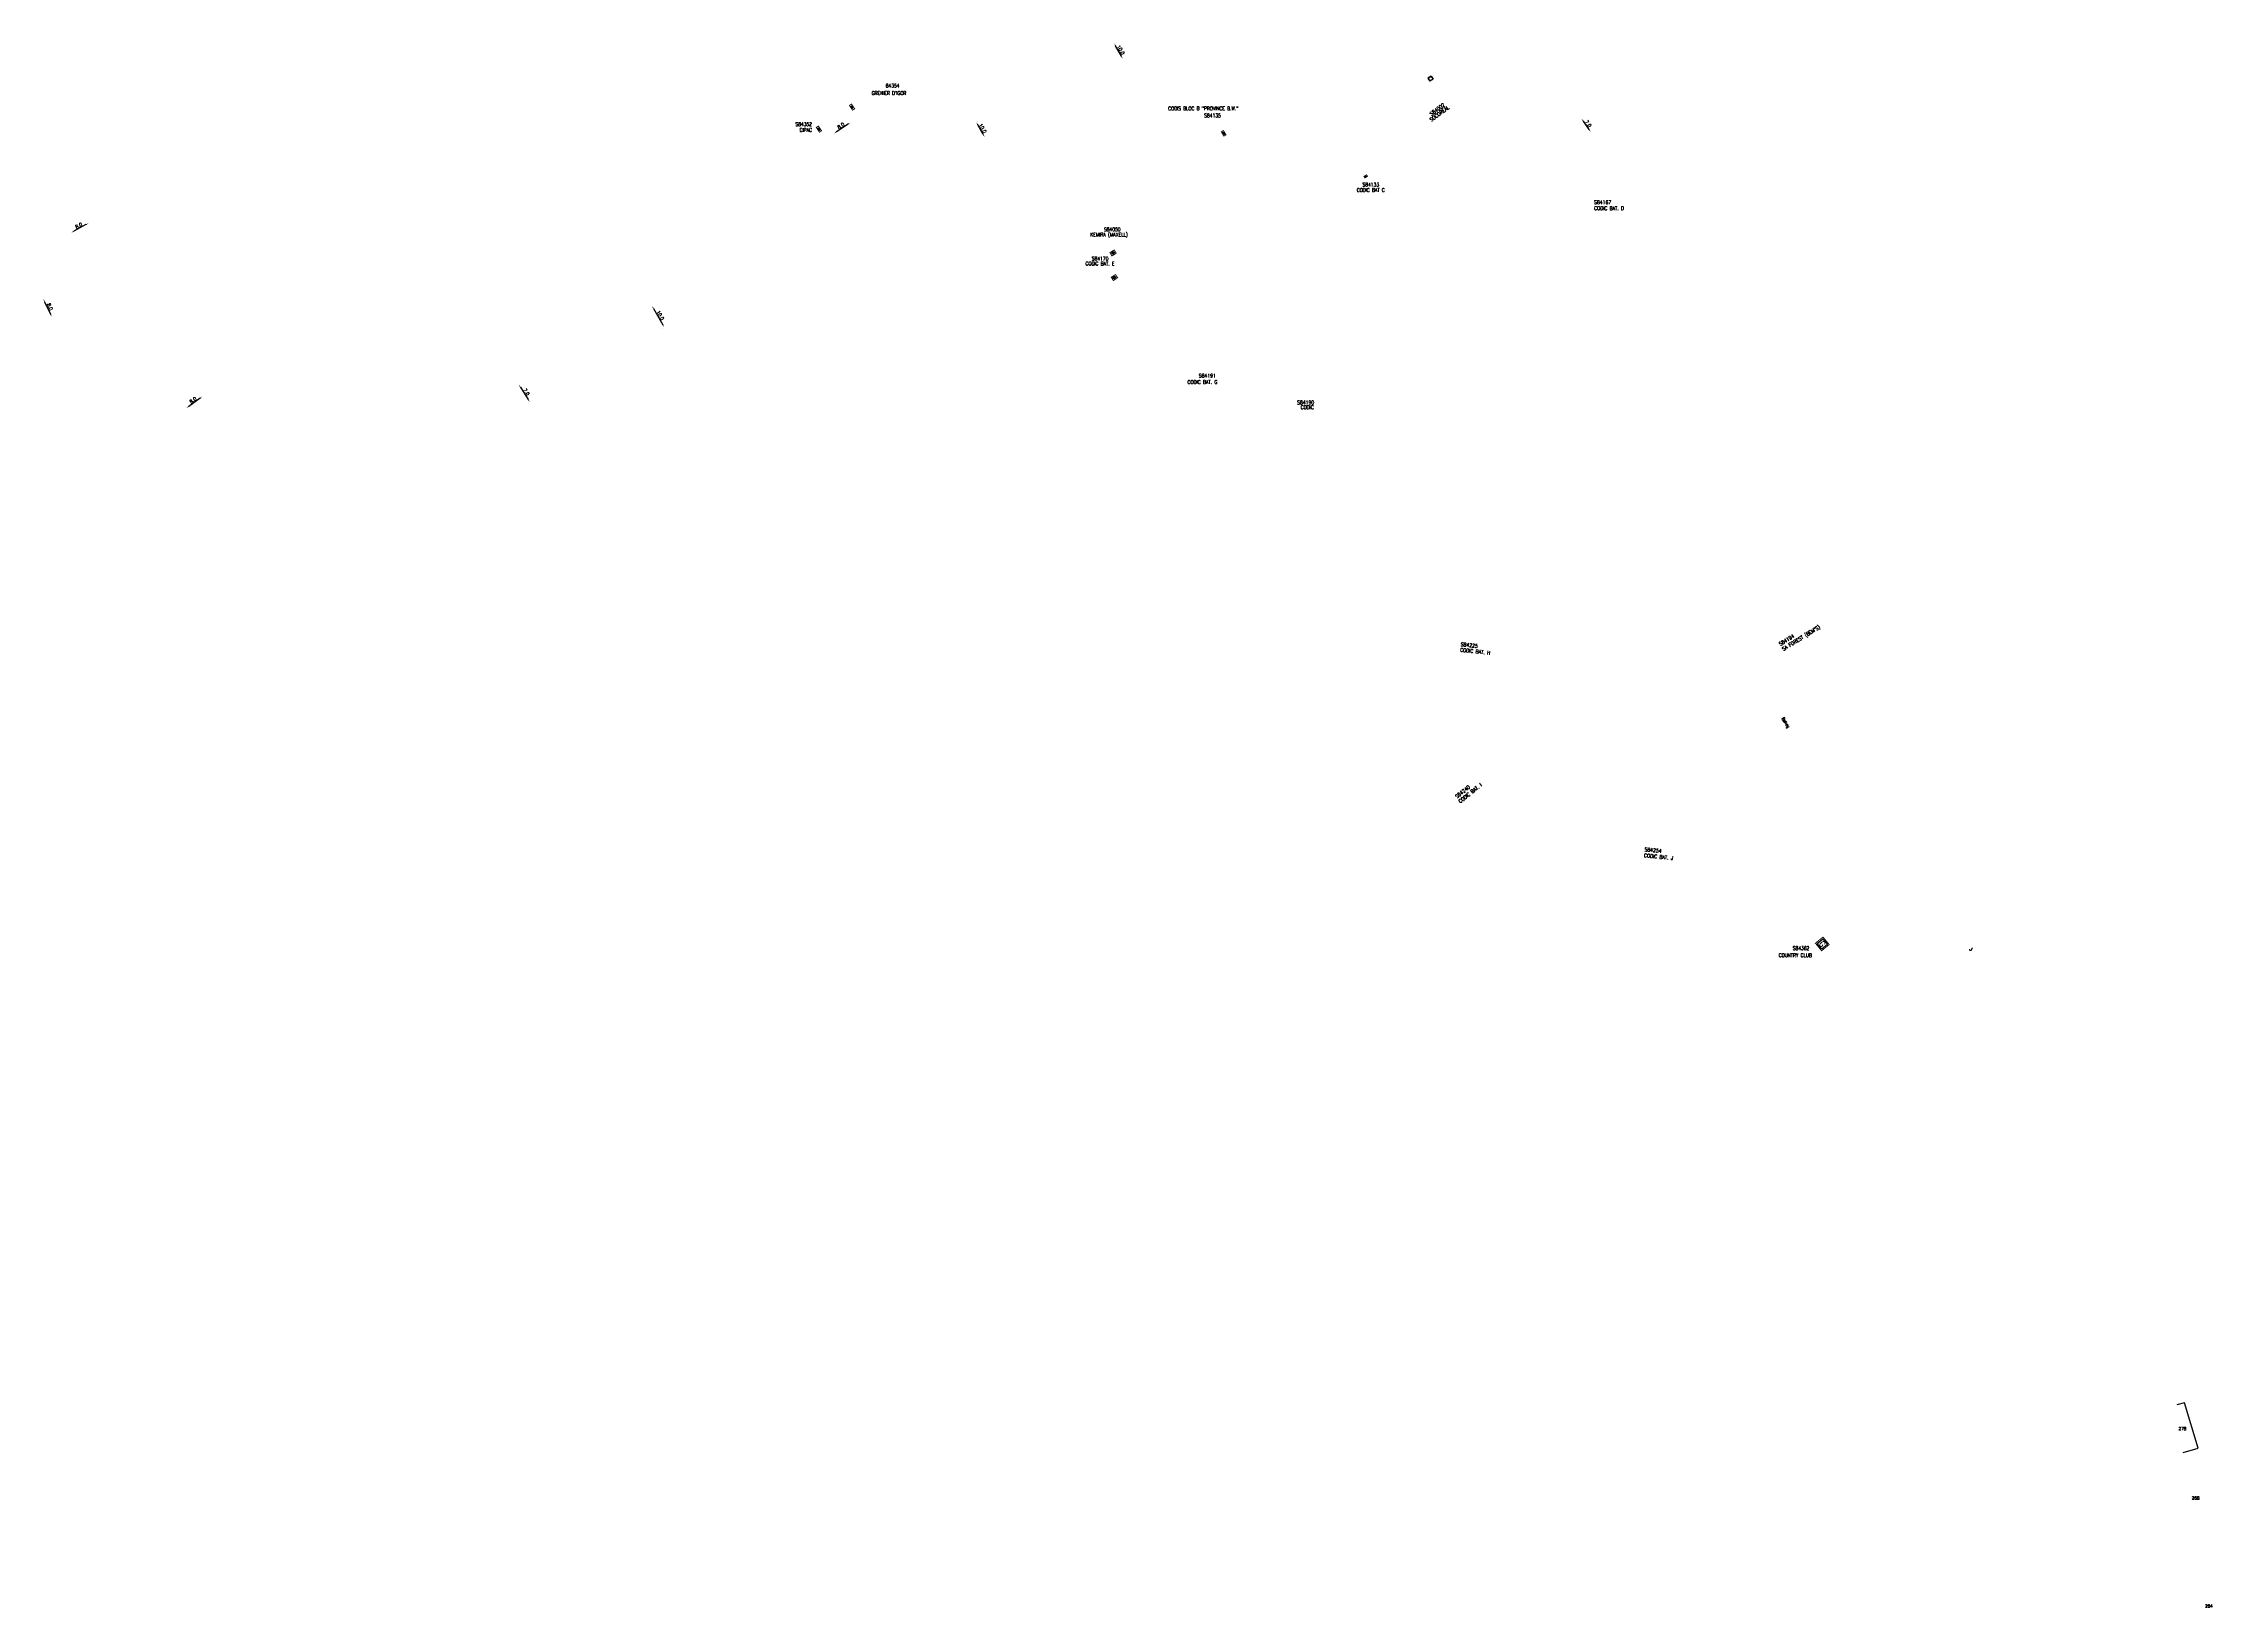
# Model space of a CAD drawing. Header units: millimetres. Extents: x 165013 to 165895, y 157329 to 157965.
import ezdxf
from ezdxf.enums import TextEntityAlignment as Align

# ---------------------------------------------------------------- set-up
doc = ezdxf.new("R2010")
doc.units = ezdxf.units.MM
doc.header["$PDMODE"] = 34
doc.layers.get('0').update_dxf_attribs({"linetype": 'CONTINUOUS'})
doc.layers.get('Defpoints').update_dxf_attribs({"linetype": 'CONTINUOUS'})
for name, color, linetype in [('G_210', 7, 'CONTINUOUS'), ('W0008', 7, 'CONTINUOUS'), ('W0101', 7, 'CONTINUOUS'), ('W0420', 7, 'CONTINUOUS'), ('W0991', 7, 'CONTINUOUS')]:
    doc.layers.add(name, color=color, linetype=linetype)
doc.styles.get("Standard").update_dxf_attribs({"font": 'romans.shx', "width": 0.85})
doc.dimstyles.get("Standard").update_dxf_attribs({"dimtxt": 1.5, "dimasz": 1.2, "dimexe": 0.625, "dimexo": 0.625, "dimgap": 0.25, "dimtad": 1, "dimdec": 1, "dimzin": 0, "dimdsep": 46, "dimtxsty": 'Standard', "dimcen": -0.5, "dimadec": 0, "dimazin": 0, "dimtfac": 1, "dimtdec": 1, "dimtmove": 0, "dimatfit": 3, "dimfxl": 0, "dimtolj": 1, "dimtzin": 0, "dimarcsym": 0})

# ---------------------------------------------------------------- blocks, each defined once
blk = doc.blocks.new('*U1')
at = {"layer": 'G_210', "color": 0, "linetype": 'Continuous', "const_width": 0.35, "flags": 128}
blk.add_lwpolyline([(2.3, 1.04), (2.3, 0), (0, 0), (0, 1.04)], close=True, dxfattribs=at)
at = {"layer": 'G_210', "color": 0, "linetype": 'Continuous'}
blk.add_lwpolyline([(0.5, 0.54), (1.8, 0.54), (1.8, 0.5), (0.5, 0.5)], close=True, dxfattribs=at)
at = {"layer": 'G_210', "insert": (1.18, 0.53), "char_height": 0.521, "width": 0.4782, "attachment_point": 5}
blk.add_mtext('G', dxfattribs=at)
at = {"layer": 'G_210', "color": 0, "linetype": 'Continuous', "width": 0.75}
for tag, height, p in [('NUM', 4, (2, 16)), ('NOM', 4, (2, 11)), ('BCL', 3, (2, 7))]:
    blk.add_attdef(tag, text='', height=height, dxfattribs=at).set_placement(p, align=Align.MIDDLE)
at = {"layer": 'G_210', "color": 0, "linetype": 'Continuous', "width": 0.75, "flags": 3}
for tag, p in [('DEF_COUP', (2.14, -5.61)), ('DEF_TYPE', (2.14, -8.11)), ('DEF_LEG', (2.14, -3.11))]:
    blk.add_attdef(tag, text='', height=1.2, dxfattribs=at).set_placement(p, align=Align.MIDDLE)
blk = doc.blocks.new('*U2')
at = {"layer": 'G_210', "color": 0, "linetype": 'Continuous', "const_width": 0.35, "flags": 128}
blk.add_lwpolyline([(2.08, 1.58), (2.08, 0), (0, 0), (0, 1.58)], close=True, dxfattribs=at)
at = {"layer": 'G_210', "color": 0, "linetype": 'Continuous'}
blk.add_lwpolyline([(0.5, 1.08), (1.58, 1.08), (1.58, 0.5), (0.5, 0.5)], close=True, dxfattribs=at)
at = {"layer": 'G_210', "insert": (1.01, 0.77), "char_height": 0.987, "width": 0.517, "attachment_point": 5}
blk.add_mtext('G', dxfattribs=at)
at = {"layer": 'G_210', "color": 0, "linetype": 'Continuous', "width": 0.75}
for tag, height, p in [('NUM', 4, (2, 16)), ('NOM', 4, (2, 11)), ('BCL', 3, (2, 7))]:
    blk.add_attdef(tag, text='', height=height, dxfattribs=at).set_placement(p, align=Align.MIDDLE)
at = {"layer": 'G_210', "color": 0, "linetype": 'Continuous', "width": 0.75, "flags": 3}
for tag, p in [('DEF_COUP', (2.14, -5.61)), ('DEF_TYPE', (2.14, -8.11)), ('DEF_LEG', (2.14, -3.11))]:
    blk.add_attdef(tag, text='', height=1.2, dxfattribs=at).set_placement(p, align=Align.MIDDLE)
blk = doc.blocks.new('*U3')
at = {"layer": 'G_210', "color": 0, "linetype": 'Continuous', "const_width": 0.35, "flags": 128}
blk.add_lwpolyline([(2.04, 1.02), (2.04, 0), (0, 0), (0, 1.02)], close=True, dxfattribs=at)
at = {"layer": 'G_210', "color": 0, "linetype": 'Continuous'}
blk.add_lwpolyline([(0.5, 0.52), (1.54, 0.52), (1.54, 0.5), (0.5, 0.5)], close=True, dxfattribs=at)
at = {"layer": 'G_210', "insert": (1.02, 0.53), "char_height": 0.463, "width": 0.378, "attachment_point": 5}
blk.add_mtext('G', dxfattribs=at)
at = {"layer": 'G_210', "color": 0, "linetype": 'Continuous', "width": 0.75}
for tag, height, p in [('NUM', 4, (2, 16)), ('NOM', 4, (2, 11)), ('BCL', 3, (2, 7))]:
    blk.add_attdef(tag, text='', height=height, dxfattribs=at).set_placement(p, align=Align.MIDDLE)
at = {"layer": 'G_210', "color": 0, "linetype": 'Continuous', "width": 0.75, "flags": 3}
for tag, p in [('DEF_COUP', (2.14, -5.61)), ('DEF_TYPE', (2.14, -8.11)), ('DEF_LEG', (2.14, -3.11))]:
    blk.add_attdef(tag, text='', height=1.2, dxfattribs=at).set_placement(p, align=Align.MIDDLE)
blk = doc.blocks.new('*U4')
at = {"layer": 'G_210', "color": 0, "linetype": 'Continuous', "const_width": 0.35, "flags": 128}
blk.add_lwpolyline([(2.9, 1.8), (2.9, 0), (0, 0), (0, 1.8)], close=True, dxfattribs=at)
at = {"layer": 'G_210', "color": 0, "linetype": 'Continuous'}
blk.add_lwpolyline([(0.5, 1.3), (2.4, 1.3), (2.4, 0.5), (0.5, 0.5)], close=True, dxfattribs=at)
at = {"layer": 'G_210', "insert": (1.4, 0.9), "char_height": 0.962, "width": 1.12, "attachment_point": 5}
blk.add_mtext('G', dxfattribs=at)
at = {"layer": 'G_210', "color": 0, "linetype": 'Continuous', "width": 0.75}
for tag, height, p in [('NUM', 4, (2, 16)), ('NOM', 4, (2, 11)), ('BCL', 3, (2, 7))]:
    blk.add_attdef(tag, text='', height=height, dxfattribs=at).set_placement(p, align=Align.MIDDLE)
at = {"layer": 'G_210', "color": 0, "linetype": 'Continuous', "width": 0.75, "flags": 3}
for tag, p in [('DEF_COUP', (2.1, -5.6)), ('DEF_TYPE', (2.1, -8.1)), ('DEF_LEG', (2.1, -3.1))]:
    blk.add_attdef(tag, text='', height=1.2, dxfattribs=at).set_placement(p, align=Align.MIDDLE)
blk = doc.blocks.new('G_210_23')
at = {"layer": 'G_210', "color": 0, "linetype": 'Continuous', "const_width": 0.35, "flags": 128}
blk.add_lwpolyline([(4, 4), (4, 0), (0, 0), (0, 4)], close=True, dxfattribs=at)
at = {"layer": 'G_210', "color": 0, "linetype": 'Continuous'}
blk.add_lwpolyline([(0.5, 3.5), (3.5, 3.5), (3.5, 0.5), (0.5, 0.5)], close=True, dxfattribs=at)
at = {"layer": 'G_210', "insert": (2, 2), "char_height": 2.5, "width": 4, "attachment_point": 5}
blk.add_mtext('G', dxfattribs=at)
at = {"layer": 'G_210', "color": 0, "linetype": 'Continuous', "width": 0.75}
for tag, height, p in [('NUM', 4, (2, 16)), ('NOM', 4, (2, 11)), ('BCL', 3, (2, 7))]:
    blk.add_attdef(tag, text='', height=height, dxfattribs=at).set_placement(p, align=Align.MIDDLE)
at = {"layer": 'G_210', "color": 0, "linetype": 'Continuous', "width": 0.75, "flags": 3}
for tag, p in [('DEF_COUP', (2.14, -5.61)), ('DEF_TYPE', (2.14, -8.11)), ('DEF_LEG', (2.14, -3.11))]:
    blk.add_attdef(tag, text='', height=1.2, dxfattribs=at).set_placement(p, align=Align.MIDDLE)
blk = doc.blocks.new('T420')
for p, q in [((0.75, 0.75), (-0.75, 0.75)), ((-0.75, 0.75), (-0.75, -0.75)), ((0.75, 0.75), (0.75, -0.75)), ((0.75, -0.75), (-0.75, -0.75))]:
    blk.add_line(p, q)
blk.add_ellipse((0, 0), major_axis=(-0.53, 0.53), ratio=1, start_param=3.926991, end_param=10.210176)
blk = doc.blocks.new('*D6')
at = {"layer": 'Defpoints', "color": 0, "linetype": 'Continuous', "ltscale": 0.05, "transparency": 16777216}
for p in [(165392.65, 157933.14), (165392.65, 157933.14), (165396.07, 157927.08)]:
    blk.add_point(p, dxfattribs=at)
at = {"layer": 'W0008', "color": 0, "linetype": 'Continuous', "lineweight": -2, "ltscale": 0.05, "transparency": 16777216}
for p, q in [((165393.19, 157933.45), (165393.19, 157933.45)), ((165395.48, 157928.13), (165393.24, 157932.09))]:
    blk.add_line(p, q, dxfattribs=at)
at = {"layer": 'W0008', "color": 0, "linetype": 'Continuous', "ltscale": 0.05, "transparency": 16777216}
for points in [[(165393.41, 157932.19), (165393.06, 157932), (165392.65, 157933.14)], [(165395.66, 157928.23), (165395.31, 157928.03), (165396.07, 157927.08)]]:
    blk.add_solid(points, dxfattribs=at)
at = {"layer": 'W0008', "color": 0, "linetype": 'Continuous', "ltscale": 0.05, "transparency": 16777216, "insert": (165395.23, 157930.6), "char_height": 1.5, "attachment_point": 5, "rotation": 299.50498}
blk.add_mtext('\\A1;10.0', dxfattribs=at)
blk = doc.blocks.new('*D7')
at = {"layer": 'Defpoints', "color": 0, "linetype": 'Continuous', "ltscale": 0.05, "transparency": 16777216}
for p in [(165334.84, 157928.57), (165334.84, 157928.57), (165341.52, 157933.04)]:
    blk.add_point(p, dxfattribs=at)
at = {"layer": 'W0008', "color": 0, "linetype": 'Continuous', "lineweight": -2, "ltscale": 0.05, "transparency": 16777216}
for p, q in [((165335.19, 157928.05), (165335.19, 157928.05)), ((165340.53, 157932.37), (165335.84, 157929.24))]:
    blk.add_line(p, q, dxfattribs=at)
at = {"layer": 'W0008', "color": 0, "linetype": 'Continuous', "ltscale": 0.05, "transparency": 16777216}
for points in [[(165335.73, 157929.4), (165335.95, 157929.07), (165334.84, 157928.57)], [(165340.41, 157932.54), (165340.64, 157932.21), (165341.52, 157933.04)]]:
    blk.add_solid(points, dxfattribs=at)
at = {"layer": 'W0008', "color": 0, "linetype": 'Continuous', "ltscale": 0.05, "transparency": 16777216, "insert": (165337.63, 157931.64), "char_height": 1.5, "attachment_point": 5, "rotation": 33.79533}
blk.add_mtext('\\A1;8.0', dxfattribs=at)
blk = doc.blocks.new('*D8')
at = {"layer": 'Defpoints', "color": 0, "linetype": 'Continuous', "ltscale": 0.05, "transparency": 16777216}
for p in [(165260.81, 157858.43), (165265.74, 157849.71), (165265.74, 157849.71)]:
    blk.add_point(p, dxfattribs=at)
at = {"layer": 'W0008', "color": 0, "linetype": 'Continuous', "lineweight": -2, "ltscale": 0.05, "transparency": 16777216}
for p, q in [((165261.4, 157857.38), (165265.15, 157850.75)), ((165265.19, 157849.4), (165265.19, 157849.4))]:
    blk.add_line(p, q, dxfattribs=at)
at = {"layer": 'W0008', "color": 0, "linetype": 'Continuous', "ltscale": 0.05, "transparency": 16777216}
for points in [[(165261.57, 157857.48), (165261.23, 157857.29), (165260.81, 157858.43)], [(165265.32, 157850.85), (165264.97, 157850.65), (165265.74, 157849.71)]]:
    blk.add_solid(points, dxfattribs=at)
at = {"layer": 'W0008', "color": 0, "linetype": 'Continuous', "ltscale": 0.05, "transparency": 16777216, "insert": (165264.14, 157854.56), "char_height": 1.5, "attachment_point": 5, "rotation": 299.47486}
blk.add_mtext('\\A1;10.0', dxfattribs=at)
blk = doc.blocks.new('*D9')
at = {"layer": 'Defpoints', "color": 0, "linetype": 'Continuous', "ltscale": 0.05, "transparency": 16777216}
for p in [(165206.68, 157826.38), (165211.07, 157819.34), (165211.07, 157819.34)]:
    blk.add_point(p, dxfattribs=at)
at = {"layer": 'W0008', "color": 0, "linetype": 'Continuous', "lineweight": -2, "ltscale": 0.05, "transparency": 16777216}
for p, q in [((165207.32, 157825.36), (165210.43, 157820.36)), ((165210.54, 157819.01), (165210.54, 157819.01))]:
    blk.add_line(p, q, dxfattribs=at)
at = {"layer": 'W0008', "color": 0, "linetype": 'Continuous', "ltscale": 0.05, "transparency": 16777216}
for points in [[(165207.49, 157825.46), (165207.15, 157825.25), (165206.68, 157826.38)], [(165210.6, 157820.47), (165210.26, 157820.25), (165211.07, 157819.34)]]:
    blk.add_solid(points, dxfattribs=at)
at = {"layer": 'W0008', "color": 0, "linetype": 'Continuous', "ltscale": 0.05, "transparency": 16777216, "insert": (165209.72, 157823.39), "char_height": 1.5, "attachment_point": 5, "rotation": 301.94687}
blk.add_mtext('\\A1;7.0', dxfattribs=at)
blk = doc.blocks.new('*D13')
at = {"layer": 'Defpoints', "color": 0, "linetype": 'Continuous', "ltscale": 0.05, "transparency": 16777216}
for p in [(165448.69, 157965.18), (165448.69, 157965.18), (165452.26, 157958.88)]:
    blk.add_point(p, dxfattribs=at)
at = {"layer": 'W0008', "color": 0, "linetype": 'Continuous', "lineweight": -2, "ltscale": 0.05, "transparency": 16777216}
blk.add_line((165451.67, 157959.92), (165449.28, 157964.14), dxfattribs=at)
at = {"layer": 'W0008', "color": 0, "linetype": 'Continuous', "ltscale": 0.05, "transparency": 16777216}
for points in [[(165449.46, 157964.24), (165449.11, 157964.04), (165448.69, 157965.18)], [(165451.84, 157960.02), (165451.49, 157959.82), (165452.26, 157958.88)]]:
    blk.add_solid(points, dxfattribs=at)
at = {"layer": 'W0008', "color": 0, "linetype": 'Continuous', "ltscale": 0.05, "transparency": 16777216, "insert": (165451.35, 157962.52), "char_height": 1.5, "attachment_point": 5, "rotation": 299.50498}
blk.add_mtext('\\A1;10.0', dxfattribs=at)
blk = doc.blocks.new('*D14')
at = {"layer": 'Defpoints', "color": 0, "linetype": 'Continuous', "ltscale": 0.05, "transparency": 16777216}
for p in [(165638.73, 157934.54), (165642.46, 157929.2), (165642.46, 157929.2)]:
    blk.add_point(p, dxfattribs=at)
at = {"layer": 'W0008', "color": 0, "linetype": 'Continuous', "lineweight": -2, "ltscale": 0.05, "transparency": 16777216}
blk.add_line((165639.42, 157933.56), (165641.77, 157930.19), dxfattribs=at)
at = {"layer": 'W0008', "color": 0, "linetype": 'Continuous', "ltscale": 0.05, "transparency": 16777216}
for points in [[(165639.58, 157933.67), (165639.26, 157933.44), (165638.73, 157934.54)], [(165641.93, 157930.3), (165641.61, 157930.07), (165642.46, 157929.2)]]:
    blk.add_solid(points, dxfattribs=at)
at = {"layer": 'W0008', "color": 0, "linetype": 'Continuous', "ltscale": 0.05, "transparency": 16777216, "insert": (165641.41, 157932.44), "char_height": 1.5, "attachment_point": 5, "rotation": 304.90815}
blk.add_mtext('\\A1;7.0', dxfattribs=at)
blk = doc.blocks.new('*D80')
at = {"layer": 'Defpoints', "color": 0, "linetype": 'Continuous', "transparency": 16777216}
for p in [(165078.05, 157821.6), (165071.55, 157816.87), (165071.55, 157816.87)]:
    blk.add_point(p, dxfattribs=at)
at = {"layer": 'W0008', "color": 0, "linetype": 'Continuous', "lineweight": -2, "transparency": 16777216}
blk.add_line((165077.08, 157820.89), (165072.52, 157817.57), dxfattribs=at)
at = {"layer": 'W0008', "color": 0, "linetype": 'Continuous', "transparency": 16777216}
for points in [[(165076.96, 157821.05), (165077.2, 157820.73), (165078.05, 157821.6)], [(165072.4, 157817.73), (165072.63, 157817.41), (165071.55, 157816.87)]]:
    blk.add_solid(points, dxfattribs=at)
at = {"layer": 'W0008', "color": 0, "linetype": 'Continuous', "transparency": 16777216, "insert": (165074.21, 157820.04), "char_height": 1.5, "attachment_point": 5, "rotation": 36.03018}
blk.add_mtext('\\A1;8.0', dxfattribs=at)
blk = doc.blocks.new('*D81')
at = {"layer": 'Defpoints', "color": 0, "linetype": 'Continuous', "transparency": 16777216}
for p in [(165031.72, 157892.04), (165024.74, 157888.24), (165024.74, 157888.24)]:
    blk.add_point(p, dxfattribs=at)
at = {"layer": 'W0008', "color": 0, "linetype": 'Continuous', "lineweight": -2, "transparency": 16777216}
blk.add_line((165030.67, 157891.47), (165025.8, 157888.81), dxfattribs=at)
at = {"layer": 'W0008', "color": 0, "linetype": 'Continuous', "transparency": 16777216}
for points in [[(165030.57, 157891.64), (165030.76, 157891.29), (165031.72, 157892.04)], [(165025.7, 157888.99), (165025.89, 157888.64), (165024.74, 157888.24)]]:
    blk.add_solid(points, dxfattribs=at)
at = {"layer": 'W0008', "color": 0, "linetype": 'Continuous', "transparency": 16777216, "insert": (165027.75, 157891.02), "char_height": 1.5, "attachment_point": 5, "rotation": 28.56235}
blk.add_mtext('\\A1;8.0', dxfattribs=at)
blk = doc.blocks.new('*D83')
at = {"layer": 'Defpoints', "color": 0, "linetype": 'Continuous', "transparency": 16777216}
for p in [(165013.36, 157861.24), (165016.74, 157854), (165016.74, 157854)]:
    blk.add_point(p, dxfattribs=at)
at = {"layer": 'W0008', "color": 0, "linetype": 'Continuous', "lineweight": -2, "transparency": 16777216}
blk.add_line((165013.87, 157860.15), (165016.23, 157855.08), dxfattribs=at)
at = {"layer": 'W0008', "color": 0, "linetype": 'Continuous', "transparency": 16777216}
for points in [[(165014.05, 157860.24), (165013.68, 157860.07), (165013.36, 157861.24)], [(165016.42, 157855.17), (165016.05, 157855), (165016.74, 157854)]]:
    blk.add_solid(points, dxfattribs=at)
at = {"layer": 'W0008', "color": 0, "linetype": 'Continuous', "transparency": 16777216, "insert": (165015.96, 157858.04), "char_height": 1.5, "attachment_point": 5, "rotation": 295.05087}
blk.add_mtext('\\A1;8.0', dxfattribs=at)

msp = doc.modelspace()

# ---------------------------------------------------------------- linework, layer by layer
at = {"layer": 'W0101', "color": 252, "ltscale": 0.05}
msp.add_lwpolyline([(165883.39, 157392.11), (165889.42, 157393.88), (165883.95, 157412.32), (165880.82, 157411.57)], dxfattribs=at)

# ---------------------------------------------------------------- block references
at = {"layer": 'G_210'}
ref = msp.add_blockref('*U1', (165341.07, 157939.91), dxfattribs=dict(at, rotation=303.7953334725258))
ref.add_attrib('NUM', '84354', dxfattribs={"color": 0, "linetype": 'Continuous', "height": 1.5, "width": 0.75}).set_placement((165358.66, 157947.99), align=Align.MIDDLE)
ref.add_attrib('NOM', "GRENIER D'IGOR", dxfattribs={"color": 0, "linetype": 'Continuous', "height": 1.5, "width": 0.75}).set_placement((165357.18, 157944.96), align=Align.MIDDLE)
ref = msp.add_blockref('*U3', (165492.27, 157929.2), dxfattribs=dict(at, rotation=301.6801556789211))
ref.add_attrib('NUM', 'S84135', dxfattribs={"color": 0, "linetype": 'Continuous', "height": 1.5, "width": 0.75}).set_placement((165488.71, 157935.85), align=Align.MIDDLE)
ref.add_attrib('NOM', 'CODIS BLOC B "PROVINCE B.W."', dxfattribs={"color": 0, "linetype": 'Continuous', "height": 1.5, "width": 0.75}).set_placement((165484.96, 157938.75), align=Align.MIDDLE)
ref = msp.add_blockref('*U1', (165327.59, 157930.97), dxfattribs=dict(at, rotation=303.7953334725258))
ref.add_attrib('NUM', 'S84352', dxfattribs={"color": 0, "linetype": 'Continuous', "height": 1.5, "width": 0.75}).set_placement((165322.47, 157932.31), align=Align.MIDDLE)
ref.add_attrib('NOM', 'CIPAC', dxfattribs={"color": 0, "linetype": 'Continuous', "height": 1.5, "width": 0.75}).set_placement((165323.33, 157929.97), align=Align.MIDDLE)
ref = msp.add_blockref('*U4', (165550.61, 157910.33), dxfattribs=dict(at, xscale=0.500000000004934, yscale=0.500000000004934, zscale=0.500000000004934, rotation=31.84495467330235))
ref.add_attrib('NUM', 'S84133', dxfattribs={"color": 0, "linetype": 'Continuous', "height": 1.5, "width": 0.75}).set_placement((165553.06, 157907.76), align=Align.MIDDLE)
ref.add_attrib('NOM', 'CODIC BAT C', dxfattribs={"color": 0, "linetype": 'Continuous', "height": 1.5, "width": 0.75}).set_placement((165553.02, 157905.55), align=Align.MIDDLE)
ref = msp.add_blockref('*U2', (165447.83, 157878.73), dxfattribs=dict(at, rotation=32.97454712099471))
ref.add_attrib('NUM', 'S84050', dxfattribs={"color": 0, "linetype": 'Continuous', "height": 1.5, "width": 0.75}).set_placement((165447.93, 157889.55), align=Align.MIDDLE)
ref.add_attrib('NOM', 'KEMIRA (MAXELL)', dxfattribs={"color": 0, "linetype": 'Continuous', "height": 1.5, "width": 0.75}).set_placement((165446.65, 157887.34), align=Align.MIDDLE)
ref = msp.add_blockref('*U2', (165448.38, 157868.74), dxfattribs=dict(at, rotation=32.97454712099471))
ref.add_attrib('NUM', 'S84170', dxfattribs={"color": 0, "linetype": 'Continuous', "height": 1.5, "width": 0.75}).set_placement((165443.01, 157877.67), align=Align.MIDDLE)
ref.add_attrib('NOM', 'CODIC BAT. E', dxfattribs={"color": 0, "linetype": 'Continuous', "height": 1.5, "width": 0.75}).set_placement((165442.97, 157875.63), align=Align.MIDDLE)
ref = msp.add_blockref('G_210_23', (165733.82, 157599.27), dxfattribs=dict(at, rotation=309.2414991531124))
ref.add_attrib('NUM', 'S84362', dxfattribs={"color": 0, "linetype": 'Continuous', "height": 1.5, "width": 0.75}).set_placement((165727.98, 157597.26), align=Align.MIDDLE)
ref.add_attrib('NOM', 'COUNTRY CLUB', dxfattribs={"color": 0, "linetype": 'Continuous', "height": 1.5, "width": 0.75}).set_placement((165725.64, 157594.37), align=Align.MIDDLE)
at = {"layer": 'W0420', "ltscale": 0.05, "rotation": 32.75057459022971}
msp.add_blockref('T420', (165577.35, 157950.81), dxfattribs=at)

# ---------------------------------------------------------------- texts
at = {"layer": 'G_210', "color": 252, "linetype": 'Continuous', "ltscale": 0.05, "width": 0.85}
for s, rotation, p in [('SOCOREAL', 36.2221, (165577.69, 157933.31)), ('S84002', 36.2221, (165577.74, 157935.69)), ('S84194', 31.80418, (165719.56, 157720.12)), ("SA FOREST (BEM'S)", 31.80418, (165720.84, 157718.06)), ('CODIC BAT. H', 354.02911, (165589.33, 157717.85)), ('S84225', 354.02911, (165589.57, 157720.08)), ('S84240', 38.74733, (165588.13, 157658.11)), ('CODIC BAT. I', 38.74733, (165589.49, 157656.14)), ('CODIC BAT. J', 354.53516, (165664.08, 157634.26)), ('S84254', 354.53516, (165664.31, 157636.68))]:
    msp.add_text(s, height=1.5, rotation=rotation, dxfattribs=at).set_placement(p)
for s, p in [('S84167', (165643.85, 157899.81)), ('CODIC BAT. D', (165643.85, 157897.38)), ('CODIC BAT. G', (165478.52, 157826.72)), ('S84191', (165483.13, 157829.31)), ('S84190', (165523.13, 157818.4)), ('CODIC', (165524.54, 157816.46))]:
    msp.add_text(s, height=1.5, dxfattribs=at).set_placement(p)
at = {"layer": 'W0991', "color": 252, "width": 0.85}
msp.add_text('Belreg', height=1.25, rotation=302.26695, dxfattribs=at).set_placement((165721.81, 157689.01), align=Align.MIDDLE_CENTER)
msp.add_text('3', height=1.25, rotation=307, dxfattribs=at).set_placement((165796.26, 157596.81))
at = {"layer": 'W0991', "color": 252}
for s, p in [('278', (165883.05, 157401.87)), ('268', (165888.41, 157373.63)), ('264', (165893.82, 157329.72))]:
    msp.add_text(s, height=1.25, dxfattribs=at).set_placement(p, align=Align.MIDDLE_CENTER)

# ---------------------------------------------------------------- dimensions: what is measured, and where the dimension line sits
at = {"layer": 'W0008', "color": 252, "linetype": 'Continuous', "ltscale": 0.05}
for base, p1, p2, angle, text, picture, middle in [((165448.69, 157965.18), (165452.26, 157958.88), (165448.69, 157965.18), 299.50498, '10.0', '*D13', (165450.48, 157962.03)), ((165642.46, 157929.2), (165638.73, 157934.54), (165642.46, 157929.2), 124.90815, '7.0', '*D14', (165640.59, 157931.87)), ((165392.65, 157933.14), (165396.07, 157927.08), (165392.65, 157933.14), 299.50498, '10.0', '*D6', (165394.36, 157930.11)), ((165265.74, 157849.71), (165260.81, 157858.43), (165265.74, 157849.71), 119.47486, '10.0', '*D8', (165263.27, 157854.07)), ((165211.07, 157819.34), (165206.68, 157826.38), (165211.07, 157819.34), 121.94687, '7.0', '*D9', (165208.88, 157822.86))]:
    dim = msp.add_linear_dim(base=base, p1=p1, p2=p2, angle=angle, text=text, dimstyle='Standard', dxfattribs=at)
    dim.commit()
    dim.dimension.update_dxf_attribs({"geometry": picture, "text_midpoint": middle, "dimtype": 160})
dim = msp.add_linear_dim(base=(165334.84, 157928.57), p1=(165341.52, 157933.04), p2=(165334.84, 157928.57), angle=33.79533, dimstyle='Standard', dxfattribs=at)
dim.commit()
dim.dimension.update_dxf_attribs({"geometry": '*D7', "text_midpoint": (165338.18, 157930.81), "dimtype": 160})
at = {"layer": 'W0008', "color": 252, "linetype": 'Continuous'}
dim = msp.add_linear_dim(base=(165024.74, 157888.24), p1=(165031.72, 157892.04), p2=(165024.74, 157888.24), angle=28.56235, text='8.0', dimstyle='Standard', override={"dimatfit": 0}, dxfattribs=at)
dim.commit()
dim.dimension.update_dxf_attribs({"geometry": '*D81', "text_midpoint": (165028.23, 157890.14), "dimtype": 160})
for base, p1, p2, angle, picture, middle in [((165016.74, 157854), (165013.36, 157861.24), (165016.74, 157854), 115.05087, '*D83', (165015.05, 157857.62)), ((165071.55, 157816.87), (165078.05, 157821.6), (165071.55, 157816.87), 36.03018, '*D80', (165074.8, 157819.23))]:
    dim = msp.add_linear_dim(base=base, p1=p1, p2=p2, angle=angle, dimstyle='Standard', override={"dimatfit": 0}, dxfattribs=at)
    dim.commit()
    dim.dimension.update_dxf_attribs({"geometry": picture, "text_midpoint": middle, "dimtype": 160})

doc.saveas('drawing.dxf')
